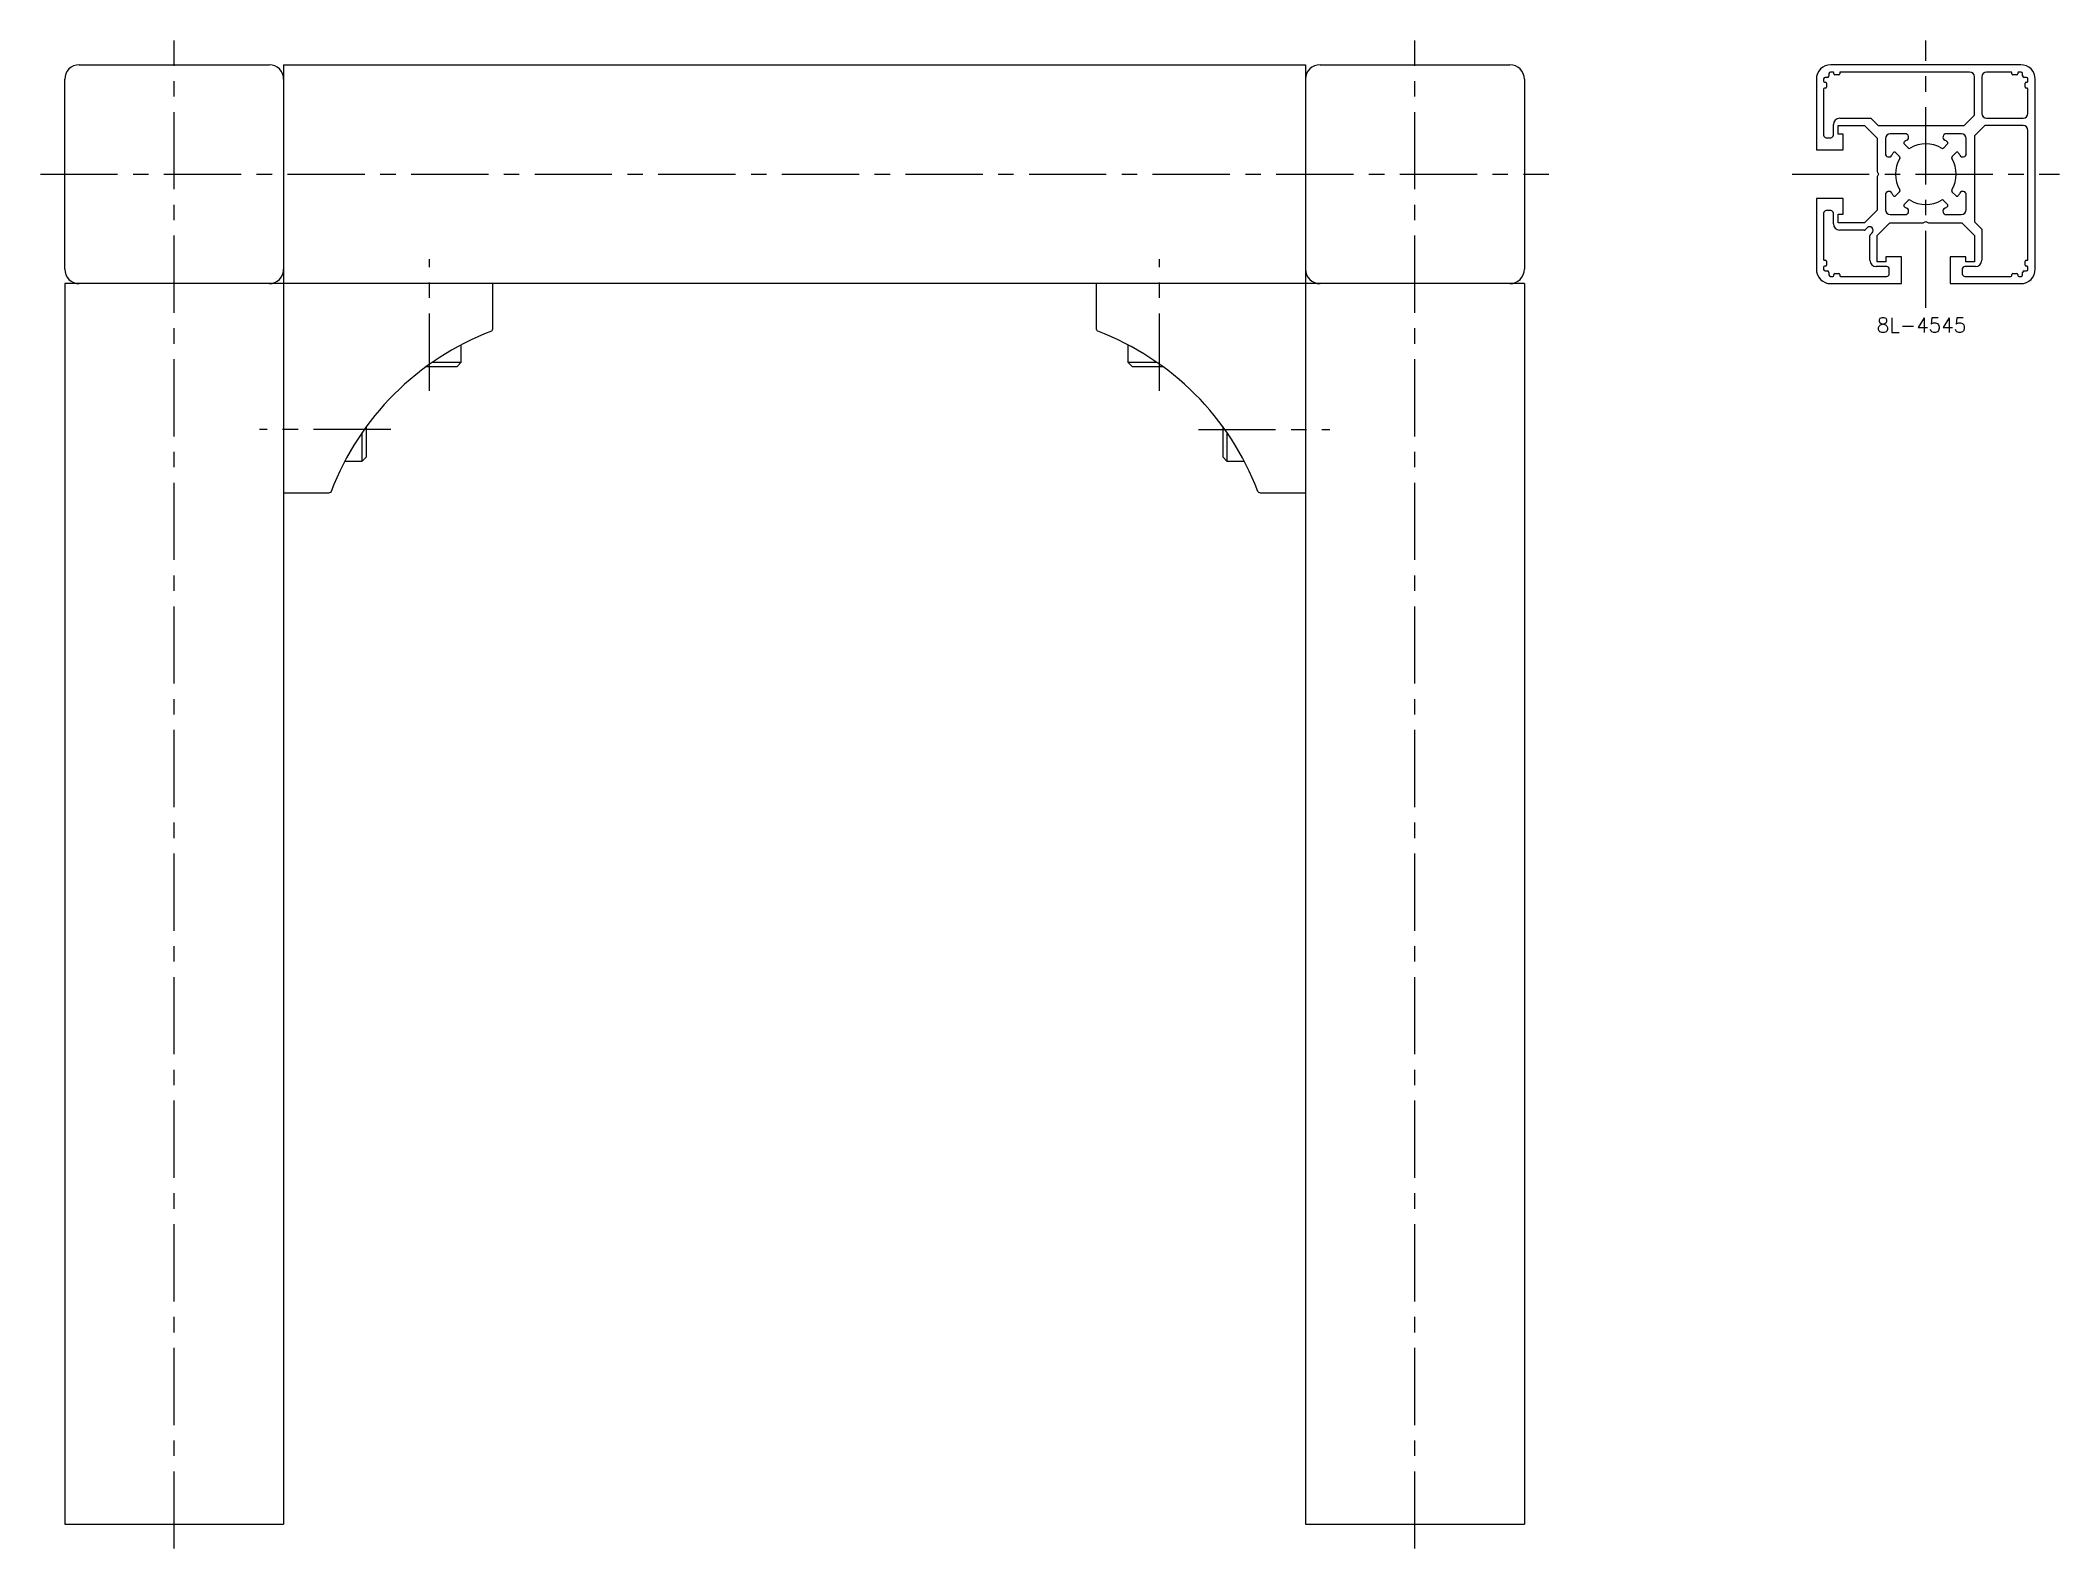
# Model space of a CAD drawing. Extents: x -5 to 1076, y -8 to 675.
# Drawn here: x 661 to 1076, y 5 to 315 of the extents above; entities that cross this region are included whole.
import ezdxf

# ---------------------------------------------------------------- set-up
doc = ezdxf.new("R2010")
doc.units = 0
doc.header["$LTSCALE"] = 0.5
doc.linetypes.add('CENTER', pattern=[50.8, 31.75, -6.35, 6.35, -6.35])
for name, color, linetype in [('MSM_CENTER', 1, 'CENTER'), ('MSM_CONTINUOUS', 7, 'CONTINUOUS'), ('MSM_PART_NUMBER', 7, 'CONTINUOUS')]:
    doc.layers.add(name, color=color, linetype=linetype)
doc.styles.get("Standard").update_dxf_attribs({"font": 'txt.shx', "height": 3, "bigfont": 'bigfont.shx'})

# ---------------------------------------------------------------- blocks, each defined once
blk = doc.blocks.new('*U10')
at = {"layer": 'MSM_PART_NUMBER'}
blk.add_text('8L-4545', height=3, dxfattribs=at).set_placement((1038.41, 254.97))

msp = doc.modelspace()

# ---------------------------------------------------------------- linework, layer by layer
at = {"layer": 'MSM_CENTER'}
for p, q in [((688.5, 5), (688.5, 315)), ((943.5, 5), (943.5, 315)), ((1048.5, 260), (1048.5, 315)), ((661, 287.5), (971, 287.5)), ((1021, 287.5), (1076, 287.5)), ((741, 243), (741, 270)), ((891, 243), (891, 270)), ((733, 235), (706, 235)), ((899, 235), (926, 235))]:
    msp.add_line(p, q, dxfattribs=at)
at = {"layer": 'MSM_CONTINUOUS'}
for p, q in [((669, 310), (708, 310)), ((711, 310), (711, 10)), ((711, 310), (921, 310)), ((921, 310), (921, 10)), ((924, 310), (963, 310)), ((1028.3, 307.4), (1027.8, 307.4)), ((1028.6, 308.2), (1028.6, 307.7)), ((1029.4, 308.5), (1028.9, 308.5)), ((1068, 310), (1029, 310)), ((1029.6, 308.1), (1029.6, 308.3)), ((1030.6, 307.9), (1029.8, 307.9)), ((1030.8, 308.3), (1030.8, 308.1)), ((1057.5, 308.5), (1031, 308.5)), ((1058.5, 299.62), (1058.5, 307.5)), ((1060, 307.5), (1060, 300)), ((1066, 308.5), (1061, 308.5)), ((1066.2, 308.1), (1066.2, 308.3)), ((1067.2, 307.9), (1066.4, 307.9)), ((1067.4, 308.3), (1067.4, 308.1)), ((1068.1, 308.5), (1067.6, 308.5)), ((1068.4, 307.7), (1068.4, 308.2)), ((1069.2, 307.4), (1068.7, 307.4)), ((666, 268), (666, 307)), ((966, 307), (966, 268)), ((1026, 307), (1026, 292.5)), ((1027.5, 307.1), (1027.5, 306.6)), ((1027.5, 305), (1027.5, 295.5)), ((1027.7, 306.4), (1027.9, 306.4)), ((1027.9, 305.2), (1027.7, 305.2)), ((1028.1, 306.2), (1028.1, 305.4)), ((1068.9, 305.4), (1068.9, 306.2)), ((1069.1, 306.4), (1069.3, 306.4)), ((1069.3, 305.2), (1069.1, 305.2)), ((1069.5, 306.6), (1069.5, 307.1)), ((1069.5, 300), (1069.5, 305)), ((1071, 268), (1071, 307)), ((1030.8, 299), (1037.21, 299)), ((1037.21, 299), (1038.71, 297.5)), ((1056.38, 297.5), (1058.5, 299.62)), ((1061, 299), (1068.5, 299)), ((1028, 295), (1029, 295)), ((1029.5, 295.5), (1029.5, 297.7)), ((1030.5, 295.7), (1030.5, 297.5)), ((1030.5, 297.5), (1035.88, 297.5)), ((1031.5, 295.7), (1030.5, 295.7)), ((1031.5, 292.5), (1031.5, 295.7)), ((1035.88, 297.5), (1038.5, 294.88)), ((1038.5, 294.88), (1038.5, 288.02)), ((1038.71, 297.5), (1056.38, 297.5)), ((1040.2, 294.8), (1040.2, 291.73)), ((1044.27, 295.8), (1041.2, 295.8)), ((1055.8, 295.8), (1052.73, 295.8)), ((1056.8, 291.73), (1056.8, 294.8)), ((1060.62, 297.5), (1058.5, 295.38)), ((1058.5, 295.38), (1058.5, 277.71)), ((1068.5, 297.5), (1060.62, 297.5)), ((1069.5, 270), (1069.5, 296.5)), ((1026, 292.5), (1031.5, 292.5)), ((1042.28, 291.95), (1043.12, 291.12)), ((1044.87, 292.89), (1044.05, 293.72)), ((1052.95, 293.72), (1052.12, 292.88)), ((1053.89, 291.13), (1054.72, 291.95)), ((1038.5, 288.02), (1038.8, 287.5)), ((1038.8, 287.5), (1038.5, 286.98)), ((1038.5, 286.98), (1038.5, 280.12)), ((1031.5, 282.5), (1026, 282.5)), ((1026, 282.5), (1026, 268)), ((1031.5, 279.3), (1031.5, 282.5)), ((1040.2, 283.27), (1040.2, 280.2)), ((1043.11, 283.87), (1042.28, 283.05)), ((1054.72, 283.05), (1053.88, 283.88)), ((1056.8, 280.2), (1056.8, 283.27)), ((1027.5, 279.5), (1027.5, 270)), ((1029, 280), (1028, 280)), ((1029.5, 277.3), (1029.5, 279.5)), ((1030.5, 277.5), (1030.5, 279.3)), ((1030.5, 279.3), (1031.5, 279.3)), ((1038.5, 280.12), (1035.88, 277.5)), ((1041.2, 279.2), (1044.27, 279.2)), ((1044.05, 281.28), (1044.88, 282.12)), ((1052.13, 282.11), (1052.95, 281.28)), ((1052.73, 279.2), (1055.8, 279.2)), ((1035.88, 277.5), (1030.5, 277.5)), ((1035.82, 276), (1030.8, 276)), ((1036.42, 276.48), (1036.03, 276.09)), ((1037, 269.8), (1037, 274.82)), ((1037.09, 275.03), (1037.48, 275.42)), ((1038.5, 274.88), (1041.12, 277.5)), ((1038.5, 269.5), (1038.5, 274.88)), ((1041.12, 277.5), (1047.98, 277.5)), ((1047.98, 277.5), (1048.5, 277.8)), ((1048.5, 277.8), (1049.02, 277.5)), ((1049.02, 277.5), (1055.88, 277.5)), ((1055.88, 277.5), (1058.5, 274.88)), ((1058.5, 277.71), (1060, 276.21)), ((1058.5, 274.88), (1058.5, 269.5)), ((1060, 276.21), (1060, 269.8)), ((1027.7, 269.8), (1027.9, 269.8)), ((1043.5, 270.5), (1040.3, 270.5)), ((1040.3, 270.5), (1040.3, 269.5)), ((1043.5, 265), (1043.5, 270.5)), ((1053.5, 270.5), (1053.5, 265)), ((1056.7, 270.5), (1053.5, 270.5)), ((1056.7, 269.5), (1056.7, 270.5)), ((1069.1, 269.8), (1069.3, 269.8)), ((1027.5, 268.4), (1027.5, 267.9)), ((1027.9, 268.6), (1027.7, 268.6)), ((1027.8, 267.6), (1028.3, 267.6)), ((1028.1, 269.6), (1028.1, 268.8)), ((1028.6, 267.3), (1028.6, 266.8)), ((1028.9, 266.5), (1029.4, 266.5)), ((1029.6, 266.7), (1029.6, 266.9)), ((1029.8, 267.1), (1030.6, 267.1)), ((1030.8, 266.9), (1030.8, 266.7)), ((1031, 266.5), (1040.5, 266.5)), ((1040.5, 268.5), (1038.3, 268.5)), ((1040.3, 269.5), (1038.5, 269.5)), ((1041, 267), (1041, 268)), ((1056, 268), (1056, 267)), ((1058.7, 268.5), (1056.5, 268.5)), ((1056.5, 266.5), (1066, 266.5)), ((1058.5, 269.5), (1056.7, 269.5)), ((1066.2, 266.7), (1066.2, 266.9)), ((1066.4, 267.1), (1067.2, 267.1)), ((1067.4, 266.9), (1067.4, 266.7)), ((1067.6, 266.5), (1068.1, 266.5)), ((1068.4, 266.8), (1068.4, 267.3)), ((1068.7, 267.6), (1069.2, 267.6)), ((1068.9, 268.8), (1068.9, 269.6)), ((1069.3, 268.6), (1069.1, 268.6)), ((1069.5, 267.9), (1069.5, 268.4)), ((966, 265), (666, 265)), ((666, 265), (666, 10)), ((754, 255.91), (754, 265)), ((878, 265), (878, 255.91)), ((966, 265), (966, 10)), ((1029, 265), (1043.5, 265)), ((1053.5, 265), (1068, 265)), ((747.5, 248.87), (747.5, 252.42)), ((884.5, 252.42), (884.5, 248.87)), ((740.39, 248), (746.63, 248)), ((741.61, 248.87), (747.5, 248.87)), ((746.63, 248), (747.5, 248.87)), ((884.5, 248.87), (885.37, 248)), ((884.5, 248.87), (890.39, 248.87)), ((885.37, 248), (891.61, 248)), ((727.13, 228.5), (727.13, 234.39)), ((728, 229.37), (728, 235.61)), ((904, 235.61), (904, 229.37)), ((904.87, 234.39), (904.87, 228.5)), ((723.58, 228.5), (727.13, 228.5)), ((727.13, 228.5), (728, 229.37)), ((904, 229.37), (904.87, 228.5)), ((904.87, 228.5), (908.42, 228.5)), ((711, 222), (720.09, 222)), ((911.91, 222), (921, 222)), ((666, 10), (711, 10)), ((921, 10), (966, 10))]:
    msp.add_line(p, q, dxfattribs=at)
for centre, radius, start, end in [((669, 307), 3, 90, 180), ((708, 307), 3, 0, 90), ((924, 307), 3, 90, 180), ((963, 307), 3, 0, 90), ((1029, 307), 3, 90, 180), ((1027.8, 307.1), 0.3, 90, 180), ((1028.3, 307.7), 0.3, 270, 0), ((1028.9, 308.2), 0.3, 90, 180), ((1029.4, 308.3), 0.2, 0, 90), ((1029.8, 308.1), 0.2, 180, 270), ((1030.6, 308.1), 0.2, 270, 0), ((1031, 308.3), 0.2, 90, 180), ((1057.5, 307.5), 1, 0, 90), ((1061, 307.5), 1, 90, 180), ((1066, 308.3), 0.2, 0, 90), ((1066.4, 308.1), 0.2, 180, 270), ((1067.2, 308.1), 0.2, 270, 0), ((1067.6, 308.3), 0.2, 90, 180), ((1068, 307), 3, 0, 90), ((1068.1, 308.2), 0.3, 0, 90), ((1068.7, 307.7), 0.3, 180, 270), ((1069.2, 307.1), 0.3, 0, 90), ((1027.7, 306.6), 0.2, 180, 270), ((1027.7, 305), 0.2, 90, 180), ((1027.9, 306.2), 0.2, 0, 90), ((1027.9, 305.4), 0.2, 270, 0), ((1069.1, 306.2), 0.2, 90, 180), ((1069.1, 305.4), 0.2, 180, 270), ((1069.3, 306.6), 0.2, 270, 0), ((1069.3, 305), 0.2, 0, 90), ((1030.8, 297.7), 1.3, 90, 180), ((1061, 300), 1, 180, 270), ((1068.5, 300), 1, 270, 0), ((1028, 295.5), 0.5, 180, 270), ((1029, 295.5), 0.5, 270, 0), ((1041.2, 294.8), 1, 90, 180), ((1044.27, 295.1), 0.7, 299.1246, 90), ((1052.73, 295.1), 0.7, 90, 240.8754), ((1055.8, 294.8), 1, 0, 90), ((1068.5, 296.5), 1, 0, 90), ((1040.9, 291.73), 0.7, 180, 330.8754), ((1048.5, 287.5), 8, 146.6129, 150.8754), ((1042.07, 291.74), 0.3, 45, 146.6129), ((1048.5, 287.5), 6.25, 148.6884, 211.1745), ((1042.9, 290.9), 0.3, 328.6884, 45), ((1044.26, 293.93), 0.3, 123.3871, 225), ((1048.5, 287.5), 8, 119.1246, 123.3871), ((1045.1, 293.12), 0.32, 225, 301.1745), ((1048.5, 287.5), 6.25, 58.6884, 121.1745), ((1051.9, 293.1), 0.3, 238.6884, 315), ((1048.5, 287.5), 8, 56.6129, 60.8754), ((1052.74, 293.93), 0.3, 315, 56.6129), ((1054.12, 290.9), 0.32, 135, 211.1745), ((1048.5, 287.5), 6.25, 328.6884, 31.1745), ((1054.93, 291.74), 0.3, 33.3871, 135), ((1048.5, 287.5), 8, 29.1246, 33.3871), ((1056.1, 291.73), 0.7, 209.1246, 0), ((1040.9, 283.27), 0.7, 29.1246, 180), ((1048.5, 287.5), 8, 209.1246, 213.3871), ((1042.07, 283.26), 0.3, 213.3871, 315), ((1042.88, 284.1), 0.32, 315, 31.1745), ((1045.1, 281.9), 0.3, 58.6884, 135), ((1054.1, 284.1), 0.3, 148.6884, 225), ((1054.93, 283.26), 0.3, 225, 326.6129), ((1048.5, 287.5), 8, 326.6129, 330.8754), ((1056.1, 283.27), 0.7, 0, 150.8754), ((1028, 279.5), 0.5, 90, 180), ((1029, 279.5), 0.5, 0, 90), ((1041.2, 280.2), 1, 180, 270), ((1044.26, 281.07), 0.3, 135, 236.6129), ((1048.5, 287.5), 8, 236.6129, 240.8754), ((1044.27, 279.9), 0.7, 270, 60.8754), ((1048.5, 287.5), 6.25, 238.6884, 301.1745), ((1051.9, 281.88), 0.32, 45, 121.1745), ((1052.73, 279.9), 0.7, 119.1246, 270), ((1048.5, 287.5), 8, 299.1246, 303.3871), ((1052.74, 281.07), 0.3, 303.3871, 45), ((1055.8, 280.2), 1, 270, 0), ((1030.8, 277.3), 1.3, 180, 270), ((1035.82, 276.3), 0.3, 270, 315), ((1036.95, 275.95), 0.75, 315, 135), ((1037.3, 274.82), 0.3, 135, 180), ((1027.7, 270), 0.2, 180, 270), ((1027.9, 269.6), 0.2, 0, 90), ((1038.3, 269.8), 1.3, 180, 270), ((1058.7, 269.8), 1.3, 270, 0), ((1069.1, 269.6), 0.2, 90, 180), ((1069.3, 270), 0.2, 270, 0), ((669, 268), 3, 180, 270), ((708, 268), 3, 270, 0), ((924, 268), 3, 180, 270), ((963, 268), 3, 270, 0), ((1029, 268), 3, 180, 270), ((1027.7, 268.4), 0.2, 90, 180), ((1027.8, 267.9), 0.3, 180, 270), ((1027.9, 268.8), 0.2, 270, 0), ((1028.3, 267.3), 0.3, 0, 90), ((1028.9, 266.8), 0.3, 180, 270), ((1029.4, 266.7), 0.2, 270, 0), ((1029.8, 266.9), 0.2, 90, 180), ((1030.6, 266.9), 0.2, 0, 90), ((1031, 266.7), 0.2, 180, 270), ((1040.5, 268), 0.5, 0, 90), ((1040.5, 267), 0.5, 270, 0), ((1056.5, 268), 0.5, 90, 180), ((1056.5, 267), 0.5, 180, 270), ((1066, 266.7), 0.2, 270, 0), ((1066.4, 266.9), 0.2, 90, 180), ((1067.2, 266.9), 0.2, 0, 90), ((1067.6, 266.7), 0.2, 180, 270), ((1068, 268), 3, 270, 0), ((1068.1, 266.8), 0.3, 270, 0), ((1068.7, 267.3), 0.3, 90, 180), ((1069.1, 268.8), 0.2, 180, 270), ((1069.2, 267.9), 0.3, 270, 0), ((1069.3, 268.4), 0.2, 0, 90), ((773.78, 202.22), 56.67, 110.7505, 159.2495), ((753, 255.91), 1, 315, 0), ((879, 255.91), 1, 180, 225), ((858.22, 202.22), 56.67, 20.7505, 69.2495), ((720.09, 223), 1, 270, 315), ((911.91, 223), 1, 225, 270)]:
    msp.add_arc(centre, radius, start, end, dxfattribs=at)

# ---------------------------------------------------------------- block references
msp.add_blockref('*U10', (0, 0), dxfattribs=at)

doc.saveas('drawing.dxf')
